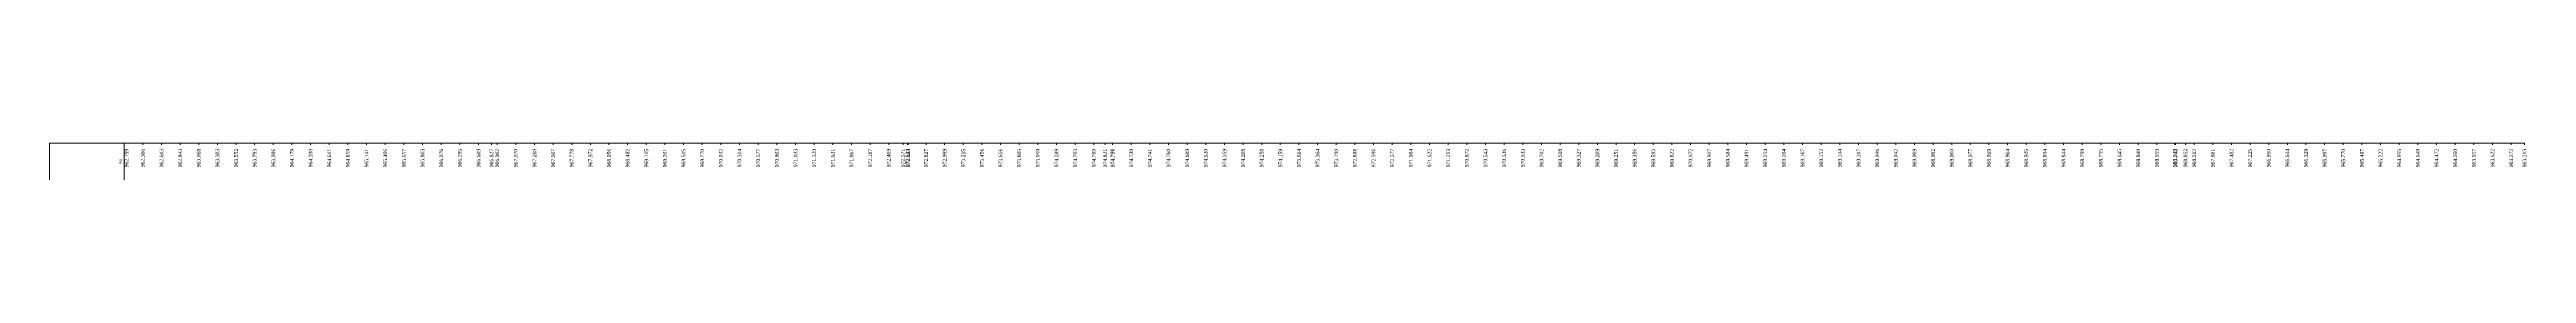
# Model space of a CAD drawing. Header units: metres. Extents: x 478603 to 489313, y 4282657 to 4289463.
# Drawn here: x 483999 to 484663, y 4283195 to 4283205 of the extents above; entities that cross this region are included whole.
import ezdxf

# ---------------------------------------------------------------- set-up
doc = ezdxf.new("R2010")
doc.units = ezdxf.units.M
doc.layers.add('PR_ENK_Z', color=96, linetype='Continuous', lineweight=0)
doc.layers.add('PR_PROFIL', color=153, linetype='Continuous', lineweight=0)
doc.styles.get("Standard").update_dxf_attribs({"font": 'times.ttf'})

msp = doc.modelspace()

# ---------------------------------------------------------------- linework, layer by layer
at = {"layer": 'PR_PROFIL'}
for p, q in [((483999.12, 4283205.1), (484662.71, 4283205.1)), ((483999.12, 4283195.22), (483999.12, 4283205.1)), ((484019.12, 4283195.22), (484019.12, 4283205.1)), ((484019.12, 4283204.6), (484019.12, 4283205.1)), ((484024.12, 4283204.6), (484024.12, 4283205.1)), ((484029.12, 4283204.6), (484029.12, 4283205.1)), ((484034.12, 4283204.6), (484034.12, 4283205.1)), ((484039.12, 4283204.6), (484039.12, 4283205.1)), ((484044.12, 4283204.6), (484044.12, 4283205.1)), ((484049.12, 4283204.6), (484049.12, 4283205.1)), ((484054.12, 4283204.6), (484054.12, 4283205.1)), ((484059.12, 4283204.6), (484059.12, 4283205.1)), ((484064.12, 4283204.6), (484064.12, 4283205.1)), ((484069.12, 4283204.6), (484069.12, 4283205.1)), ((484074.12, 4283204.6), (484074.12, 4283205.1)), ((484079.12, 4283204.6), (484079.12, 4283205.1)), ((484084.12, 4283204.6), (484084.12, 4283205.1)), ((484089.12, 4283204.6), (484089.12, 4283205.1)), ((484094.12, 4283204.6), (484094.12, 4283205.1)), ((484099.12, 4283204.6), (484099.12, 4283205.1)), ((484104.12, 4283204.6), (484104.12, 4283205.1)), ((484109.12, 4283204.6), (484109.12, 4283205.1)), ((484114.12, 4283204.6), (484114.12, 4283205.1)), ((484117.61, 4283204.6), (484117.61, 4283205.1)), ((484119.12, 4283204.6), (484119.12, 4283205.1)), ((484124.12, 4283204.6), (484124.12, 4283205.1)), ((484129.12, 4283204.6), (484129.12, 4283205.1)), ((484134.12, 4283204.6), (484134.12, 4283205.1)), ((484139.12, 4283204.6), (484139.12, 4283205.1)), ((484144.12, 4283204.6), (484144.12, 4283205.1)), ((484149.12, 4283204.6), (484149.12, 4283205.1)), ((484154.12, 4283204.6), (484154.12, 4283205.1)), ((484159.12, 4283204.6), (484159.12, 4283205.1)), ((484164.12, 4283204.6), (484164.12, 4283205.1)), ((484169.12, 4283204.6), (484169.12, 4283205.1)), ((484174.12, 4283204.6), (484174.12, 4283205.1)), ((484179.12, 4283204.6), (484179.12, 4283205.1)), ((484184.12, 4283204.6), (484184.12, 4283205.1)), ((484189.12, 4283204.6), (484189.12, 4283205.1)), ((484194.12, 4283204.6), (484194.12, 4283205.1)), ((484199.12, 4283204.6), (484199.12, 4283205.1)), ((484204.12, 4283204.6), (484204.12, 4283205.1)), ((484209.12, 4283204.6), (484209.12, 4283205.1)), ((484214.12, 4283204.6), (484214.12, 4283205.1)), ((484219.12, 4283204.6), (484219.12, 4283205.1)), ((484224.12, 4283204.6), (484224.12, 4283205.1)), ((484227.99, 4283204.6), (484227.99, 4283205.1)), ((484229.12, 4283204.6), (484229.12, 4283205.1)), ((484229.32, 4283204.6), (484229.32, 4283205.1)), ((484234.12, 4283204.6), (484234.12, 4283205.1)), ((484239.12, 4283204.6), (484239.12, 4283205.1)), ((484244.12, 4283204.6), (484244.12, 4283205.1)), ((484249.12, 4283204.6), (484249.12, 4283205.1)), ((484254.12, 4283204.6), (484254.12, 4283205.1)), ((484259.12, 4283204.6), (484259.12, 4283205.1)), ((484264.12, 4283204.6), (484264.12, 4283205.1)), ((484269.12, 4283204.6), (484269.12, 4283205.1)), ((484274.12, 4283204.6), (484274.12, 4283205.1)), ((484279.12, 4283204.6), (484279.12, 4283205.1)), ((484282.13, 4283204.6), (484282.13, 4283205.1)), ((484284.12, 4283204.6), (484284.12, 4283205.1)), ((484284.16, 4283204.6), (484284.16, 4283205.1)), ((484289.12, 4283204.6), (484289.12, 4283205.1)), ((484294.12, 4283204.6), (484294.12, 4283205.1)), ((484299.12, 4283204.6), (484299.12, 4283205.1)), ((484304.12, 4283204.6), (484304.12, 4283205.1)), ((484309.12, 4283204.6), (484309.12, 4283205.1)), ((484314.12, 4283204.6), (484314.12, 4283205.1)), ((484319.12, 4283204.6), (484319.12, 4283205.1)), ((484324.12, 4283204.6), (484324.12, 4283205.1)), ((484329.12, 4283204.6), (484329.12, 4283205.1)), ((484334.12, 4283204.6), (484334.12, 4283205.1)), ((484339.12, 4283204.6), (484339.12, 4283205.1)), ((484344.12, 4283204.6), (484344.12, 4283205.1)), ((484349.12, 4283204.6), (484349.12, 4283205.1)), ((484354.12, 4283204.6), (484354.12, 4283205.1)), ((484359.12, 4283204.6), (484359.12, 4283205.1)), ((484364.12, 4283204.6), (484364.12, 4283205.1)), ((484369.12, 4283204.6), (484369.12, 4283205.1)), ((484374.12, 4283204.6), (484374.12, 4283205.1)), ((484379.12, 4283204.6), (484379.12, 4283205.1)), ((484384.12, 4283204.6), (484384.12, 4283205.1)), ((484389.12, 4283204.6), (484389.12, 4283205.1)), ((484394.12, 4283204.6), (484394.12, 4283205.1)), ((484399.12, 4283204.6), (484399.12, 4283205.1)), ((484404.12, 4283204.6), (484404.12, 4283205.1)), ((484409.12, 4283204.6), (484409.12, 4283205.1)), ((484414.12, 4283204.6), (484414.12, 4283205.1)), ((484419.12, 4283204.6), (484419.12, 4283205.1)), ((484424.12, 4283204.6), (484424.12, 4283205.1)), ((484429.12, 4283204.6), (484429.12, 4283205.1)), ((484434.12, 4283204.6), (484434.12, 4283205.1)), ((484439.12, 4283204.6), (484439.12, 4283205.1)), ((484444.12, 4283204.6), (484444.12, 4283205.1)), ((484449.12, 4283204.6), (484449.12, 4283205.1)), ((484454.12, 4283204.6), (484454.12, 4283205.1)), ((484459.12, 4283204.6), (484459.12, 4283205.1)), ((484464.12, 4283204.6), (484464.12, 4283205.1)), ((484469.12, 4283204.6), (484469.12, 4283205.1)), ((484474.12, 4283204.6), (484474.12, 4283205.1)), ((484479.12, 4283204.6), (484479.12, 4283205.1)), ((484484.12, 4283204.6), (484484.12, 4283205.1)), ((484489.12, 4283204.6), (484489.12, 4283205.1)), ((484494.12, 4283204.6), (484494.12, 4283205.1)), ((484499.12, 4283204.6), (484499.12, 4283205.1)), ((484504.12, 4283204.6), (484504.12, 4283205.1)), ((484509.12, 4283204.6), (484509.12, 4283205.1)), ((484514.12, 4283204.6), (484514.12, 4283205.1)), ((484519.12, 4283204.6), (484519.12, 4283205.1)), ((484524.12, 4283204.6), (484524.12, 4283205.1)), ((484529.12, 4283204.6), (484529.12, 4283205.1)), ((484534.12, 4283204.6), (484534.12, 4283205.1)), ((484539.12, 4283204.6), (484539.12, 4283205.1)), ((484544.12, 4283204.6), (484544.12, 4283205.1)), ((484549.12, 4283204.6), (484549.12, 4283205.1)), ((484554.12, 4283204.6), (484554.12, 4283205.1)), ((484559.12, 4283204.6), (484559.12, 4283205.1)), ((484564.12, 4283204.6), (484564.12, 4283205.1)), ((484568.94, 4283204.6), (484568.94, 4283205.1)), ((484569.12, 4283204.6), (484569.12, 4283205.1)), ((484571.78, 4283204.6), (484571.78, 4283205.1)), ((484574.12, 4283204.6), (484574.12, 4283205.1)), ((484579.12, 4283204.6), (484579.12, 4283205.1)), ((484584.12, 4283204.6), (484584.12, 4283205.1)), ((484589.12, 4283204.6), (484589.12, 4283205.1)), ((484594.12, 4283204.6), (484594.12, 4283205.1)), ((484599.12, 4283204.6), (484599.12, 4283205.1)), ((484604.12, 4283204.6), (484604.12, 4283205.1)), ((484609.12, 4283204.6), (484609.12, 4283205.1)), ((484614.12, 4283204.6), (484614.12, 4283205.1)), ((484619.12, 4283204.6), (484619.12, 4283205.1)), ((484624.12, 4283204.6), (484624.12, 4283205.1)), ((484629.12, 4283204.6), (484629.12, 4283205.1)), ((484634.12, 4283204.6), (484634.12, 4283205.1)), ((484639.12, 4283204.6), (484639.12, 4283205.1)), ((484644.12, 4283204.6), (484644.12, 4283205.1)), ((484649.12, 4283204.6), (484649.12, 4283205.1)), ((484654.12, 4283204.6), (484654.12, 4283205.1)), ((484659.12, 4283204.6), (484659.12, 4283205.1)), ((484662.71, 4283204.6), (484662.71, 4283205.1))]:
    msp.add_line(p, q, dxfattribs=at)

# ---------------------------------------------------------------- texts
at = {"layer": 'PR_ENK_Z'}
for s, p in [('962.199', (484020.29, 4283198.6)), ('962.366', (484024.62, 4283198.6)), ('962.603', (484029.62, 4283198.6)), ('962.843', (484034.62, 4283198.6)), ('963.068', (484039.62, 4283198.6)), ('963.303', (484044.62, 4283198.6)), ('963.552', (484049.62, 4283198.6)), ('963.793', (484054.62, 4283198.6)), ('963.986', (484059.62, 4283198.6)), ('964.179', (484064.62, 4283198.6)), ('964.390', (484069.62, 4283198.6)), ('964.611', (484074.62, 4283198.6)), ('964.859', (484079.62, 4283198.6)), ('965.141', (484084.62, 4283198.6)), ('965.406', (484089.62, 4283198.6)), ('965.657', (484094.62, 4283198.6)), ('965.863', (484099.62, 4283198.6)), ('966.076', (484104.62, 4283198.6)), ('966.295', (484109.62, 4283198.6)), ('966.609', (484114.62, 4283198.6)), ('966.827', (484118.11, 4283198.6)), ('966.902', (484119.62, 4283198.6)), ('967.070', (484124.62, 4283198.6)), ('967.260', (484129.62, 4283198.6)), ('967.507', (484134.62, 4283198.6)), ('967.778', (484139.62, 4283198.6)), ('967.972', (484144.62, 4283198.6)), ('968.056', (484149.62, 4283198.6)), ('968.482', (484154.62, 4283198.6)), ('969.115', (484159.62, 4283198.6)), ('969.201', (484164.62, 4283198.6)), ('969.515', (484169.62, 4283198.6)), ('969.770', (484174.62, 4283198.6)), ('970.032', (484179.62, 4283198.6)), ('970.314', (484184.62, 4283198.6)), ('970.577', (484189.62, 4283198.6)), ('970.803', (484194.62, 4283198.6)), ('971.033', (484199.62, 4283198.6)), ('971.329', (484204.62, 4283198.6)), ('971.631', (484209.62, 4283198.6)), ('971.867', (484214.62, 4283198.6)), ('972.187', (484219.62, 4283198.6)), ('972.409', (484224.62, 4283198.6)), ('972.571', (484228.49, 4283198.6)), ('972.624', (484229.62, 4283198.6)), ('972.633', (484229.82, 4283198.6)), ('972.827', (484234.62, 4283198.6)), ('972.999', (484239.62, 4283198.6)), ('973.215', (484244.62, 4283198.6)), ('973.456', (484249.62, 4283198.6)), ('973.656', (484254.62, 4283198.6)), ('973.805', (484259.62, 4283198.6)), ('973.959', (484264.62, 4283198.6)), ('974.289', (484269.62, 4283198.6)), ('974.703', (484274.62, 4283198.6)), ('974.789', (484279.62, 4283198.6)), ('974.821', (484282.63, 4283198.6)), ('974.797', (484284.62, 4283198.6)), ('974.796', (484284.66, 4283198.6)), ('974.739', (484289.62, 4283198.6)), ('974.741', (484294.62, 4283198.6)), ('974.760', (484299.62, 4283198.6)), ('974.689', (484304.62, 4283198.6)), ('974.530', (484309.62, 4283198.6)), ('974.359', (484314.62, 4283198.6)), ('974.208', (484319.62, 4283198.6)), ('974.258', (484324.62, 4283198.6)), ('974.159', (484329.62, 4283198.6)), ('973.614', (484334.62, 4283198.6)), ('973.364', (484339.62, 4283198.6)), ('973.190', (484344.62, 4283198.6)), ('972.888', (484349.62, 4283198.6)), ('972.596', (484354.62, 4283198.6)), ('972.277', (484359.62, 4283198.6)), ('971.984', (484364.62, 4283198.6)), ('971.622', (484369.62, 4283198.6)), ('971.213', (484374.62, 4283198.6)), ('970.872', (484379.62, 4283198.6)), ('970.543', (484384.62, 4283198.6)), ('970.336', (484389.62, 4283198.6)), ('970.033', (484394.62, 4283198.6)), ('969.702', (484399.62, 4283198.6)), ('969.518', (484404.62, 4283198.6)), ('969.327', (484409.62, 4283198.6)), ('969.209', (484414.62, 4283198.6)), ('969.251', (484419.62, 4283198.6)), ('969.356', (484424.62, 4283198.6)), ('969.593', (484429.62, 4283198.6)), ('969.822', (484434.62, 4283198.6)), ('970.072', (484439.62, 4283198.6)), ('969.917', (484444.62, 4283198.6)), ('969.584', (484449.62, 4283198.6)), ('969.491', (484454.62, 4283198.6)), ('969.254', (484459.62, 4283198.6)), ('969.204', (484464.62, 4283198.6)), ('969.167', (484469.62, 4283198.6)), ('969.152', (484474.62, 4283198.6)), ('969.144', (484479.62, 4283198.6)), ('969.107', (484484.62, 4283198.6)), ('969.046', (484489.62, 4283198.6)), ('969.042', (484494.62, 4283198.6)), ('969.009', (484499.62, 4283198.6)), ('968.992', (484504.62, 4283198.6)), ('969.000', (484509.62, 4283198.6)), ('968.977', (484514.62, 4283198.6)), ('968.919', (484519.62, 4283198.6)), ('968.904', (484524.62, 4283198.6)), ('968.925', (484529.62, 4283198.6)), ('968.894', (484534.62, 4283198.6)), ('968.844', (484539.62, 4283198.6)), ('968.799', (484544.62, 4283198.6)), ('968.755', (484549.62, 4283198.6)), ('968.645', (484554.62, 4283198.6)), ('968.849', (484559.62, 4283198.6)), ('968.959', (484564.62, 4283198.6)), ('969.039', (484569.44, 4283198.6)), ('969.045', (484569.62, 4283198.6)), ('968.852', (484572.28, 4283198.6)), ('968.512', (484574.62, 4283198.6)), ('967.881', (484579.62, 4283198.6)), ('967.482', (484584.62, 4283198.6)), ('967.225', (484589.62, 4283198.6)), ('966.950', (484594.62, 4283198.6)), ('966.644', (484599.62, 4283198.6)), ('966.329', (484604.62, 4283198.6)), ('965.997', (484609.62, 4283198.6)), ('965.770', (484614.62, 4283198.6)), ('965.487', (484619.62, 4283198.6)), ('965.222', (484624.62, 4283198.6)), ('964.955', (484629.62, 4283198.6)), ('964.649', (484634.62, 4283198.6)), ('964.472', (484639.62, 4283198.6)), ('964.260', (484644.62, 4283198.6)), ('963.957', (484649.62, 4283198.6)), ('963.622', (484654.62, 4283198.6)), ('963.372', (484659.62, 4283198.6)), ('963.213', (484663.21, 4283198.6))]:
    msp.add_text(s, height=1, rotation=90, dxfattribs=at).set_placement(p)
msp.add_text('Z', height=1, dxfattribs=at).set_placement((484017.75, 4283199.66))

doc.saveas('drawing.dxf')
